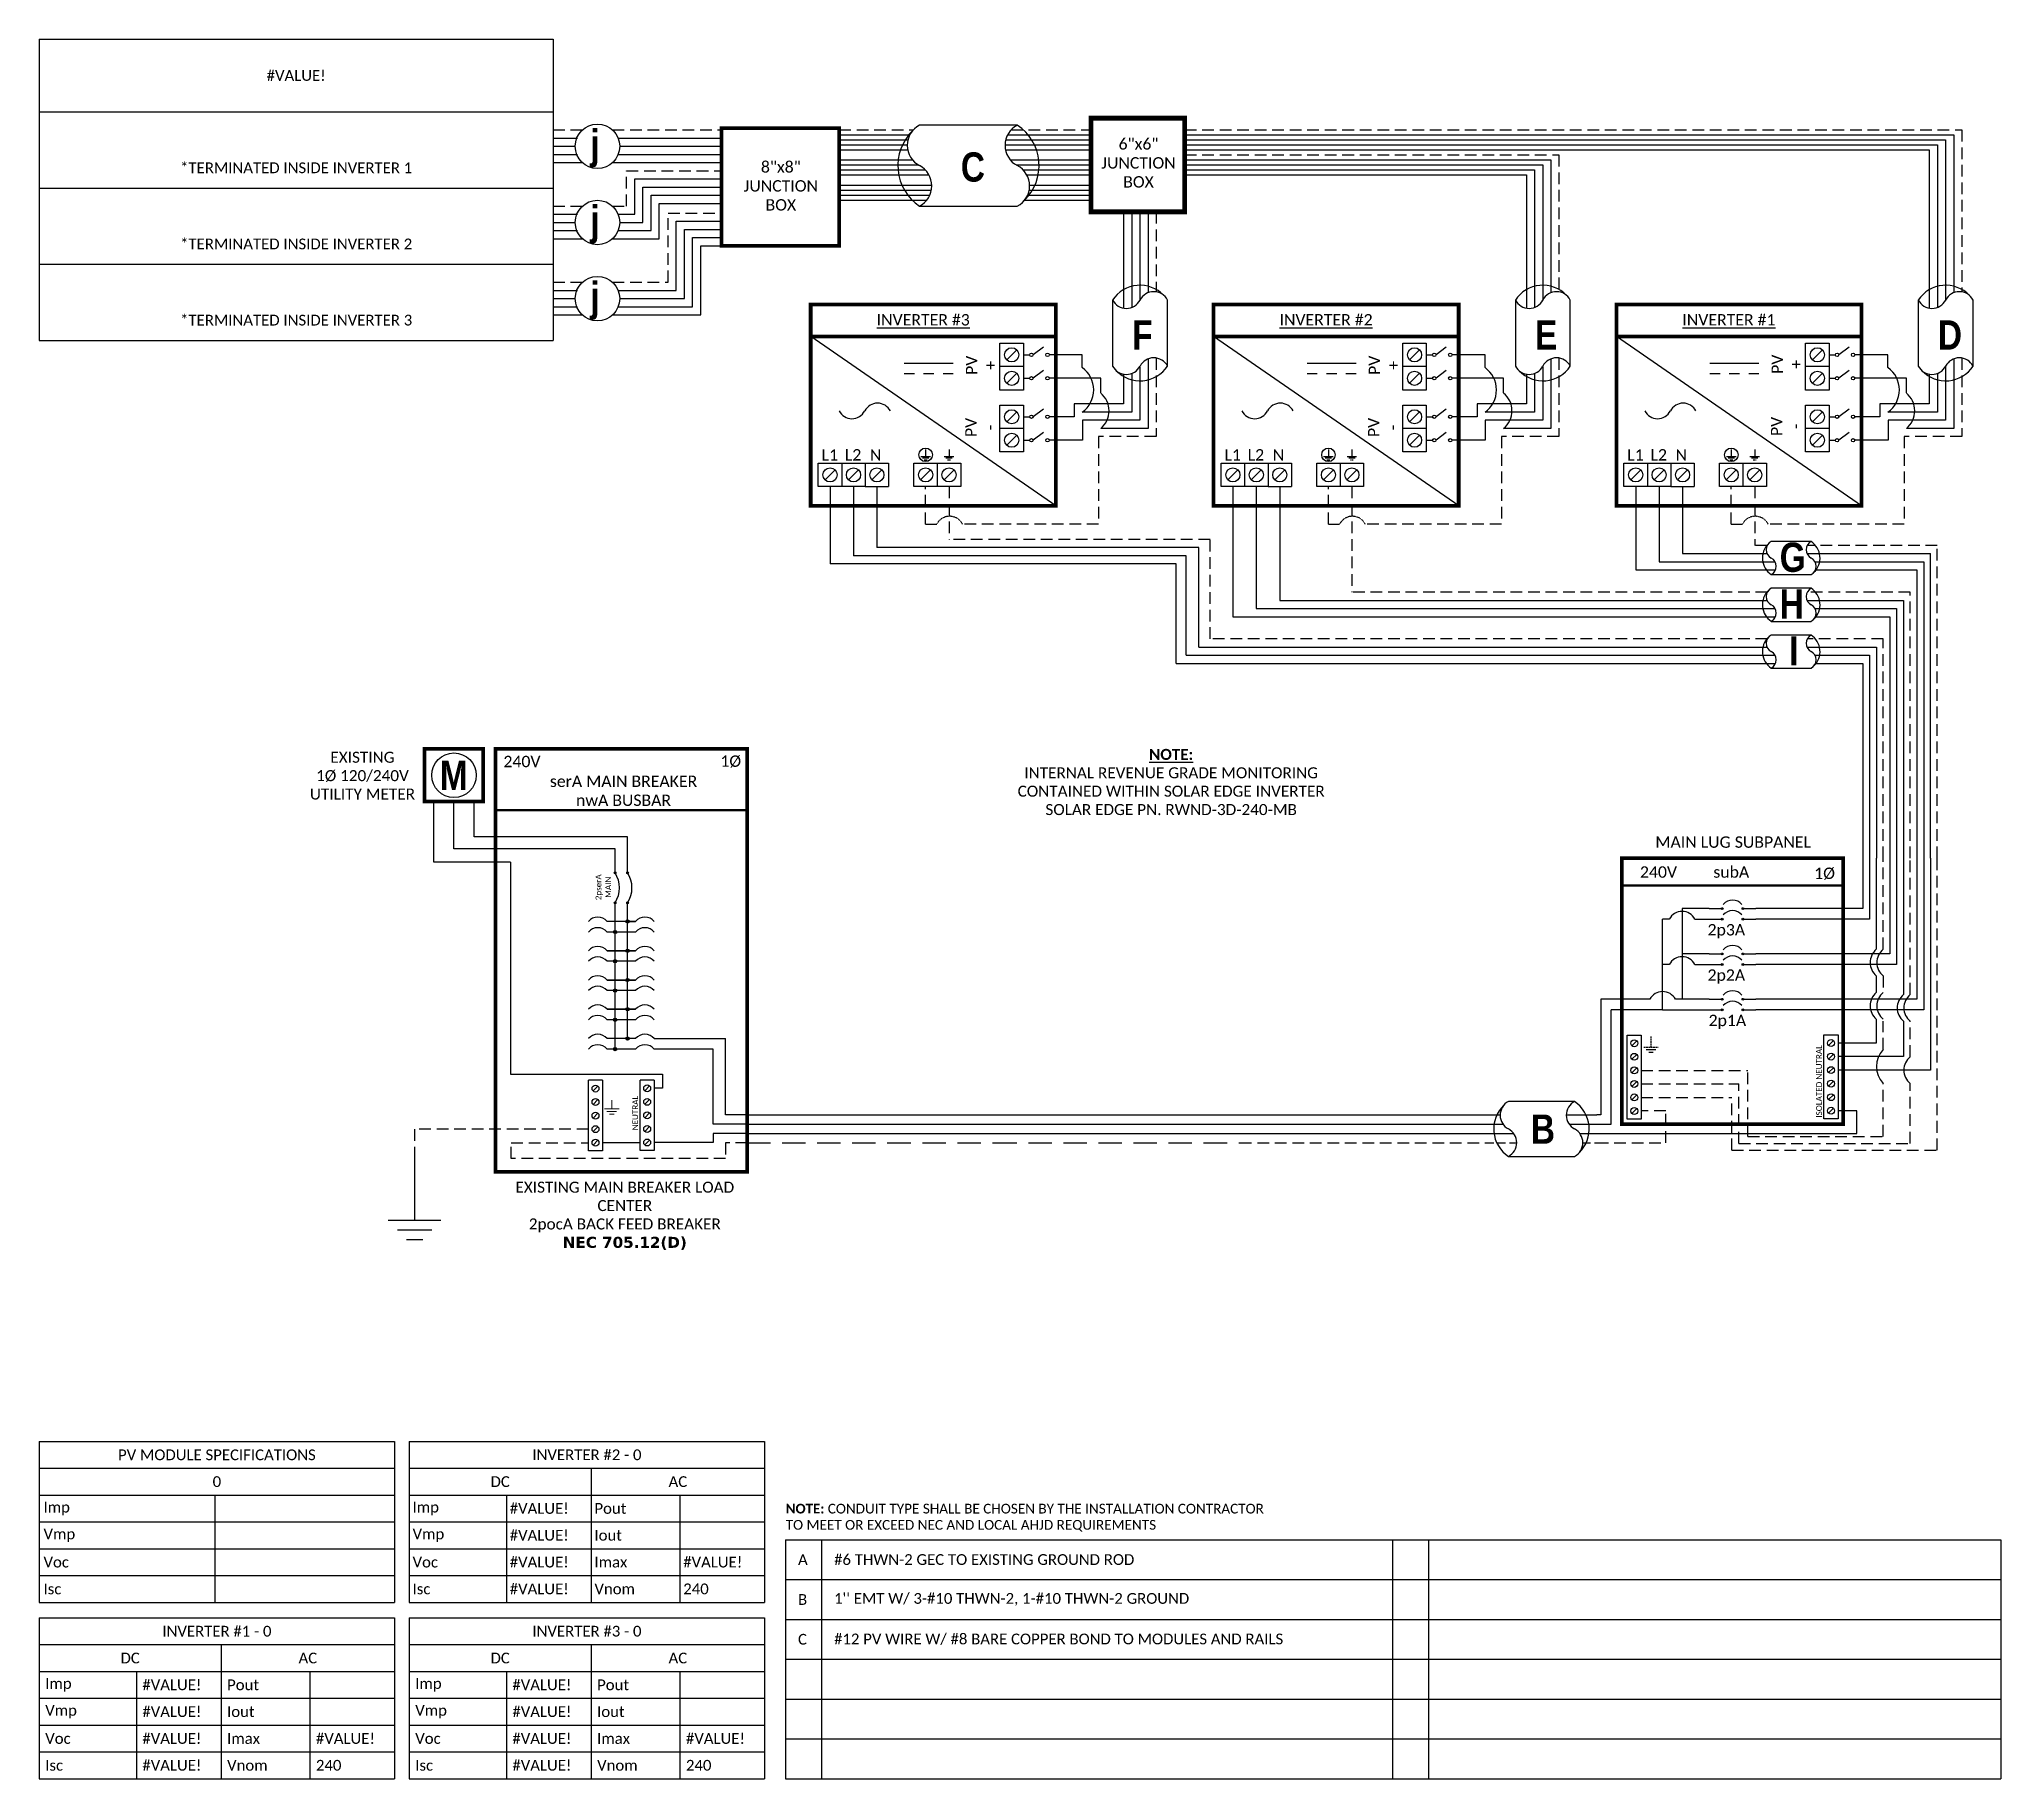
# Model space of a CAD drawing. Header units: feet. Extents: x 8170 to 8800, y 15288 to 15847.
import ezdxf

# ---------------------------------------------------------------- set-up
doc = ezdxf.new("R2010")
doc.units = ezdxf.units.FT
doc.header["$MEASUREMENT"] = 0
doc.linetypes.add('DASHED', pattern=[0.75, 0.5, -0.25])
doc.linetypes.add('HIDDEN', pattern=[0.375, 0.25, -0.125])
for name, color, linetype in [('ONE LINE BLOCKS', 7, 'Continuous'), ('TABLES', 7, 'Continuous'), ('TEXT', 7, 'Continuous'), ('Z - TITLEBLOCK TXT', 7, 'Continuous')]:
    doc.layers.add(name, color=color, linetype=linetype)
doc.styles.add('ONE LINE TXT', font='techb___.ttf')
doc.styles.get("Standard").update_dxf_attribs({"font": 'calibri.ttf'})

msp = doc.modelspace()

# ---------------------------------------------------------------- texts
at = {"color": 1, "linetype": 'Continuous'}
for s, p in [('%%UINVERTER #3', (8438.6, 15755.05)), ('%%UINVERTER #2', (8568.04, 15755.05)), ('%%UINVERTER #1', (8697.47, 15755.05))]:
    msp.add_text(s, height=3.6576, dxfattribs=at).set_placement(p)
at = {"color": 1, "linetype": 'Continuous', "char_height": 9.3833, "attachment_point": 1, "style": 'ONE LINE TXT'}
for s, insert in [('{\\W1;\\C256;j}', (8346.59, 15818.01)), ('{\\W1;\\C256;C}', (8465.63, 15810.66)), ('{\\W1;\\C256;j}', (8346.59, 15793.54)), ('{\\W1;\\C256;j}', (8346.59, 15769.07)), ('{\\W1;\\C256;F}', (8520.7, 15756.7)), ('{\\W1;\\C256;E}', (8650.13, 15756.7)), ('{\\W1;\\C256;D}', (8779.57, 15756.7)), ('{\\W1;\\C256;G}', (8728.74, 15685.28)), ('{\\W1;\\C256;H}', (8728.74, 15670.26)), ('{\\W1;\\C256;I}', (8731.77, 15655.23)), ('{\\W1;\\C256;B}', (8648.79, 15501.56))]:
    msp.add_mtext_dynamic_manual_height_columns(s, width=0.1385, gutter_width=2.13, heights=[0], dxfattribs=dict(at, insert=insert))
at = {"color": 1, "char_height": 3.658, "attachment_point": 5, "rotation": 90}
for s, width, insert in [('PV +', 2.8378, (8472.14, 15742.26)), ('PV +', 2.8378, (8601.57, 15742.26)), ('PV +', 2.8378, (8731, 15742.6)), ('PV -', 2.8013, (8471.91, 15722.29)), ('PV -', 2.8013, (8601.34, 15722.29)), ('PV -', 2.8013, (8730.78, 15722.62))]:
    msp.add_mtext_dynamic_manual_height_columns(s, width=width, gutter_width=0.75, heights=[0], dxfattribs=dict(at, insert=insert))
at = {"color": 1, "attachment_point": 5}
for s, insert, char_height in [('L1', (8423.55, 15713.47), 3.658), ('L2', (8431.02, 15713.5), 3.658), ('N', (8438.27, 15713.44), 3.66), ('L1', (8552.99, 15713.47), 3.658), ('L2', (8560.45, 15713.5), 3.658), ('N', (8567.7, 15713.44), 3.66), ('L1', (8682.42, 15713.47), 3.658), ('L2', (8689.88, 15713.5), 3.658), ('N', (8697.13, 15713.44), 3.66)]:
    msp.add_mtext_dynamic_manual_height_columns(s, width=0.1481, gutter_width=0.75, heights=[0], dxfattribs=dict(at, insert=insert, char_height=char_height))
at = {"color": 10, "insert": (8409.36, 15376.5), "char_height": 3.10896, "attachment_point": 1}
msp.add_mtext_dynamic_manual_height_columns('\\A1;{\\fCalibri|b1|i0|c0|p34;NOTE:} {\\A0;\\H1.0052x;CONDUIT TYPE SHALL BE CHOSEN BY THE INSTALLATION CONTRACTOR\\PTO MEET OR EXCEED NEC AND LOCAL AHJD REQUIREMENTS}', width=164.3528, gutter_width=0, heights=[9.89], dxfattribs=at)

# ---------------------------------------------------------------- blocks, each defined once
blk = doc.blocks.new('3inverterSub')
at = {"layer": 'ONE LINE BLOCKS', "linetype": 'Continuous'}
h = blk.add_hatch(color=1, dxfattribs=at)
h.dxf.hatch_style = 1
edge = h.paths.add_edge_path()
edge.add_arc((40.28, 75.29), 0.291, 0, 360)
h = blk.add_hatch(color=1, dxfattribs=at)
h.dxf.hatch_style = 1
edge = h.paths.add_edge_path()
edge.add_arc((40.28, 71.91), 0.291, 0, 360)
h = blk.add_hatch(color=1, dxfattribs=at)
h.dxf.hatch_style = 1
edge = h.paths.add_edge_path()
edge.add_arc((46.96, 75.29), 0.291, 0, 360)
h = blk.add_hatch(color=1, dxfattribs=at)
h.dxf.hatch_style = 1
edge = h.paths.add_edge_path()
edge.add_arc((46.96, 71.91), 0.291, 0, 360)
h = blk.add_hatch(color=1, dxfattribs=at)
h.dxf.hatch_style = 1
edge = h.paths.add_edge_path()
edge.add_arc((40.28, 60.73), 0.291, 0, 360)
h = blk.add_hatch(color=1, dxfattribs=at)
h.dxf.hatch_style = 1
edge = h.paths.add_edge_path()
edge.add_arc((40.28, 57.35), 0.291, 0, 360)
h = blk.add_hatch(color=1, dxfattribs=at)
h.dxf.hatch_style = 1
edge = h.paths.add_edge_path()
edge.add_arc((46.96, 60.73), 0.291, 0, 360)
h = blk.add_hatch(color=1, dxfattribs=at)
h.dxf.hatch_style = 1
edge = h.paths.add_edge_path()
edge.add_arc((46.96, 57.35), 0.291, 0, 360)
h = blk.add_hatch(color=1, dxfattribs=at)
h.dxf.hatch_style = 1
edge = h.paths.add_edge_path()
edge.add_arc((40.28, 46.17), 0.291, 0, 360)
h = blk.add_hatch(color=1, dxfattribs=at)
h.dxf.hatch_style = 1
edge = h.paths.add_edge_path()
edge.add_arc((46.96, 46.17), 0.291, 0, 360)
h = blk.add_hatch(color=1, dxfattribs=at)
h.dxf.hatch_style = 1
edge = h.paths.add_edge_path()
edge.add_arc((40.28, 42.79), 0.291, 0, 360)
h = blk.add_hatch(color=1, dxfattribs=at)
h.dxf.hatch_style = 1
edge = h.paths.add_edge_path()
edge.add_arc((46.96, 42.79), 0.291, 0, 360)
at = {"color": 7, "linetype": 'Continuous'}
for p, q in [((85.47, 91.47), (85.47, 75.29)), ((94.17, 91.47), (94.17, 60.73)), ((102.87, 91.47), (102.87, 46.17)), ((36.09, 75.29), (27.43, 75.29)), ((27.43, 75.29), (27.43, 60.73)), ((85.47, 75.29), (51.15, 75.29)), ((36.09, 60.73), (27.43, 60.73)), ((27.43, 60.73), (27.43, 46.17)), ((94.17, 60.73), (51.15, 60.73)), ((17.02, 46.17), (1.34, 46.17)), ((1.34, 46.17), (1.34, 9)), ((36.09, 46.17), (25.26, 46.17)), ((102.87, 46.17), (51.15, 46.17)), ((1.34, 9), (0, 9))]:
    blk.add_line(p, q, dxfattribs=at)
at = {"color": 10, "linetype": 'Continuous'}
for p, q in [((87.65, 91.47), (87.65, 71.91)), ((96.35, 91.47), (96.35, 57.35)), ((105.05, 91.47), (105.05, 42.79)), ((21.14, 57.35), (21.14, 71.91)), ((23.31, 71.91), (21.14, 71.91)), ((31.55, 71.91), (36.09, 71.91)), ((87.65, 71.91), (51.15, 71.91)), ((21.14, 42.79), (21.14, 57.35)), ((23.31, 57.35), (21.14, 57.35)), ((31.55, 57.35), (36.09, 57.35)), ((96.35, 57.35), (51.15, 57.35)), ((21.14, 42.79), (4.63, 42.79)), ((4.63, 6), (4.63, 42.79)), ((21.14, 42.79), (36.09, 42.79)), ((105.05, 42.79), (51.15, 42.79)), ((0, 6), (4.63, 6))]:
    blk.add_line(p, q, dxfattribs=at)
at = {"color": 253, "linetype": 'Continuous'}
for p, q in [((89.82, 91.47), (89.82, 62.22)), ((98.52, 91.47), (98.52, 47.66)), ((107.23, 91.47), (107.23, 23.41)), ((89.82, 53.66), (89.82, 48.33)), ((89.82, 39.78), (89.82, 32.11)), ((98.52, 39.1), (98.52, 27.76)), ((89.82, 32.11), (77.54, 32.11)), ((98.52, 27.76), (77.54, 27.76)), ((107.23, 23.41), (77.54, 23.41)), ((83.55, 10.36), (77.54, 10.36)), ((83.55, 3), (83.55, 10.36)), ((0, 3), (83.55, 3))]:
    blk.add_line(p, q, dxfattribs=at)
at = {"color": 10, "linetype": 'Continuous'}
for centre in [(27.43, 69.75), (27.43, 55.19)]:
    blk.add_arc(centre, 4.65, 27.66392, 152.33608, dxfattribs=at)
at = {"color": 253, "linetype": 'Continuous'}
for centre in [(93.4, 57.94), (93.4, 44.05), (102.1, 43.38)]:
    blk.add_arc(centre, 5.58, 129.92155, 230.07845, dxfattribs=at)
at = {"color": 7, "linetype": 'Continuous'}
blk.add_arc((21.14, 44.01), 4.65, 27.66392, 152.33608, dxfattribs=at)
at = {"layer": 'ONE LINE BLOCKS', "lineweight": 50}
blk.add_line((8.04, 82.77), (79.2, 82.77), dxfattribs=at)
at = {"layer": 'ONE LINE BLOCKS', "lineweight": 50, "const_width": 1.19}
blk.add_lwpolyline([(8.04, 6.01), (8.04, 91.47), (79.2, 91.47), (79.2, 6.01)], close=True, dxfattribs=at)
at = {"layer": 'TEXT', "color": 92, "linetype": 'HIDDEN', "ltscale": 15}
for p, q in [((92, 62.22), (92, 91.47)), ((100.7, 47.66), (100.7, 91.47)), ((109.4, -2.31), (109.4, 91.47)), ((92, 53.66), (92, 48.33)), ((92, 30.01), (92, 39.1)), ((100.7, 27.68), (100.7, 39.1)), ((14.31, 23.34), (48.52, 23.34)), ((14.31, 18.99), (45.6, 18.99)), ((45.6, -0.12), (45.6, 18.99)), ((48.52, 2.06), (48.52, 23.34)), ((92, 2.06), (92, 19.13)), ((100.7, -0.12), (100.7, 19.13)), ((14.31, 14.64), (43.39, 14.64)), ((43.39, -2.31), (43.39, 14.64)), ((22.14, 10.28), (14.31, 10.28)), ((22.14, 0), (22.14, 10.28)), ((0, 0), (22.14, 0)), ((48.52, 2.06), (92, 2.06)), ((43.39, -2.31), (109.4, -2.31)), ((45.6, -0.12), (100.7, -0.12))]:
    blk.add_line(p, q, dxfattribs=at)
at = {"layer": 'TEXT', "color": 92, "linetype": 'HIDDEN', "flags": 128}
for points in [[(17.42, 34.26), (17.42, 30.76)], [(15.08, 30.76), (19.76, 30.76)], [(18.95, 29.89), (15.89, 29.89)], [(18.13, 29.02), (16.7, 29.02)]]:
    blk.add_lwpolyline(points, dxfattribs=at)
at = {"layer": 'TEXT', "color": 92, "linetype": 'Continuous', "ltscale": 4}
for centre, radius, start, end in [((95.47, 57.94), 5.51, 129.05896, 230.94104), ((95.47, 44.05), 5.51, 129.05896, 230.94104), ((104.17, 43.38), 5.51, 129.05896, 230.94104), ((97.91, 24.57), 8.03, 137.37784, 222.62216), ((104.17, 23.41), 5.51, 129.05896, 230.94104)]:
    blk.add_arc(centre, radius, start, end, dxfattribs=at)
at = {"layer": 'Z - TITLEBLOCK TXT', "color": 1, "linetype": 'Continuous'}
for p, q in [((9.77, 7.69), (9.77, 34.63)), ((9.77, 34.63), (14.31, 34.63)), ((14.31, 34.63), (14.31, 7.69)), ((73, 7.76), (73, 34.71)), ((73, 34.71), (77.54, 34.71)), ((77.54, 34.71), (77.54, 7.76)), ((14.31, 7.69), (9.77, 7.69)), ((77.54, 7.76), (73, 7.76))]:
    blk.add_line(p, q, dxfattribs=at)
at = {"layer": 'Z - TITLEBLOCK TXT', "color": 4, "linetype": 'Continuous'}
for p, q in [((12.83, 32.82), (11.25, 31.25)), ((76.06, 32.9), (74.49, 31.32)), ((12.83, 28.47), (11.25, 26.9)), ((76.06, 28.54), (74.49, 26.97)), ((12.83, 24.12), (11.25, 22.55)), ((12.83, 19.77), (11.25, 18.2)), ((76.06, 24.19), (74.49, 22.62)), ((76.06, 19.84), (74.49, 18.27)), ((12.83, 15.42), (11.25, 13.85)), ((76.06, 15.49), (74.49, 13.92)), ((12.83, 11.07), (11.25, 9.5)), ((76.06, 11.14), (74.49, 9.57))]:
    blk.add_line(p, q, dxfattribs=at)
at = {"layer": 'Z - TITLEBLOCK TXT', "color": 1, "linetype": 'Continuous', "flags": 128}
for points in [[(36.09, 75.29), (40.28, 75.29)], [(36.09, 75.29), (40.28, 75.29)], [(36.09, 71.91), (40.28, 71.91)], [(36.09, 71.91), (40.28, 71.91)], [(46.96, 75.29), (51.15, 75.29)], [(46.96, 71.91), (51.15, 71.91)], [(36.09, 60.73), (40.28, 60.73)], [(36.09, 60.73), (40.28, 60.73)], [(36.09, 57.35), (40.28, 57.35)], [(36.09, 57.35), (40.28, 57.35)], [(46.96, 60.73), (51.15, 60.73)], [(46.96, 57.35), (51.15, 57.35)], [(36.09, 46.17), (40.28, 46.17)], [(36.09, 46.17), (40.28, 46.17)], [(46.96, 46.17), (51.15, 46.17)], [(36.09, 42.79), (40.28, 42.79)], [(36.09, 42.79), (40.28, 42.79)], [(46.96, 42.79), (51.15, 42.79)]]:
    blk.add_lwpolyline(points, dxfattribs=at)
at = {"layer": 'Z - TITLEBLOCK TXT', "color": 1, "linetype": 'Continuous'}
for centre in [(40.28, 75.29), (40.28, 71.91), (46.96, 75.29), (46.96, 71.91), (40.28, 60.73), (40.28, 57.35), (46.96, 60.73), (46.96, 57.35), (40.28, 46.17), (46.96, 46.17), (40.28, 42.79), (46.96, 42.79)]:
    blk.add_circle(centre, 0.291, dxfattribs=at)
at = {"layer": 'Z - TITLEBLOCK TXT', "color": 4, "linetype": 'Continuous'}
for centre in [(12.04, 32.04), (75.27, 32.11), (12.04, 27.69), (75.27, 27.76), (12.04, 23.34), (12.04, 18.99), (75.27, 23.41), (75.27, 19.06), (12.04, 14.64), (75.27, 14.71), (12.04, 10.28), (75.27, 10.36)]:
    blk.add_circle(centre, 1.11, dxfattribs=at)
at = {"layer": 'Z - TITLEBLOCK TXT', "color": 1, "linetype": 'Continuous'}
for centre in [(43.62, 74.09), (43.62, 70.71), (43.62, 59.53), (43.62, 56.15), (43.62, 44.97), (43.62, 41.59)]:
    blk.add_arc(centre, 3.93, 40.3392, 139.6608, dxfattribs=at)
at = {"layer": 'TABLES', "color": 1, "linetype": 'Continuous'}
for s, p in [('2p3A', (35.59, 66.67)), ('2p2A', (35.59, 52.11)), ('2p1A', (35.93, 37.55))]:
    blk.add_text(s, height=3.658, dxfattribs=at).set_placement(p)
at = {"layer": 'TABLES', "color": 4, "linetype": 'Continuous'}
blk.add_text('ISOLATED NEUTRAL', height=1.8743, rotation=90, dxfattribs=at).set_placement((72.35, 8.12))
at = {"layer": 'TEXT', "color": 1, "attachment_point": 5}
for s, width, gutter_width, insert, char_height in [('MAIN LUG SUBPANEL ', 62.3984, 7.17, (43.82, 96.65), 3.6576), ('240V', 0.1481, 0.75, (19.83, 87.03), 3.658), ('subA', 0.1481, 0.75, (43.21, 87.03), 3.658), ('1Ø', 0.1481, 0.75, (73.19, 86.51), 3.658)]:
    blk.add_mtext_dynamic_manual_height_columns(s, width=width, gutter_width=gutter_width, heights=[0], dxfattribs=dict(at, insert=insert, char_height=char_height))
blk = doc.blocks.new('*U17')
at = {"color": 7, "linetype": 'Continuous'}
for p, q in [((-7.14, 13.31), (-28.39, 13.31)), ((-28.39, -4.31), (-7.14, -4.31))]:
    blk.add_line(p, q, dxfattribs=at)
at = {"color": 7}
for p, q in [((-35.53, 9), (-31.05, 9)), ((-9.81, 9), (0, 9))]:
    blk.add_line(p, q, dxfattribs=at)
at = {"color": 10}
for p, q in [((-35.53, 6), (-30.11, 6)), ((-8.87, 6), (0, 6))]:
    blk.add_line(p, q, dxfattribs=at)
at = {"color": 253}
for p, q in [((-35.53, 3), (-26.66, 3)), ((-5.41, 3), (0, 3))]:
    blk.add_line(p, q, dxfattribs=at)
at = {"color": 92, "linetype": 'HIDDEN', "ltscale": 10}
for p, q in [((-4.48, 0), (0, 0)), ((-35.53, 0), (-25.72, 0))]:
    blk.add_line(p, q, dxfattribs=at)
at = {"linetype": 'Continuous'}
for centre, start, end in [((-26.08, 8.91), 117.66392, 242.33608), ((-4.83, 8.91), 117.66392, 242.33608), ((-30.7, 0.09), 297.66392, 62.33608), ((-9.45, 0.09), 297.66392, 62.33608)]:
    blk.add_arc(centre, 4.98, start, end, dxfattribs=at)
at = {"color": 7, "linetype": 'Continuous'}
for centre, start, end in [((-12.99, 4.5), 313.97324, 56.42648), ((-22.54, 4.5), 133.97324, 236.42648)]:
    blk.add_arc(centre, 10.58, start, end, dxfattribs=at)
blk = doc.blocks.new('*U24')
at = {"color": 7}
blk.add_line((-79.14, 9), (0, 9), dxfattribs=at)
at = {"color": 10}
blk.add_line((-79.14, 6), (0, 6), dxfattribs=at)
at = {"color": 253}
blk.add_line((-79.14, 3), (0, 3), dxfattribs=at)
at = {"color": 92, "linetype": 'HIDDEN', "ltscale": 15}
blk.add_line((-79.14, 0), (0, 0), dxfattribs=at)
blk = doc.blocks.new('*U26')
at = {"color": 7}
blk.add_line((-79.14, 9), (0, 9), dxfattribs=at)
at = {"color": 10}
blk.add_line((-79.14, 6), (0, 6), dxfattribs=at)
at = {"color": 253}
blk.add_line((-79.14, 3), (0, 3), dxfattribs=at)
at = {"color": 92, "linetype": 'DASHED', "ltscale": 15}
blk.add_line((-79.14, 0), (0, 0), dxfattribs=at)
blk = doc.blocks.new('*U30')
at = {"color": 7}
blk.add_line((-79.14, 9), (0, 9), dxfattribs=at)
at = {"color": 10}
blk.add_line((-79.14, 6), (0, 6), dxfattribs=at)
at = {"color": 253}
blk.add_line((-79.14, 3), (0, 3), dxfattribs=at)
at = {"color": 92, "linetype": 'DASHED', "ltscale": 15}
blk.add_line((-79.14, 0), (0, 0), dxfattribs=at)
at = {"color": 1, "insert": (-22.08, 115.96), "char_height": 3.5433, "attachment_point": 5}
blk.add_mtext_dynamic_manual_height_columns('{\\fCalibri|b1|i0|c0|p34;\\LNOTE:\\P}INTERNAL REVENUE GRADE MONITORING\\PCONTAINED WITHIN SOLAR EDGE INVERTER\\PSOLAR EDGE PN. RWND-3D-240-MB', width=99.534, gutter_width=7.17, heights=[0], dxfattribs=at)
blk = doc.blocks.new('breakerPanel')
at = {"linetype": 'Continuous'}
h = blk.add_hatch(color=1, dxfattribs=at)
h.dxf.hatch_style = 1
edge = h.paths.add_edge_path()
edge.add_arc((-42.47, 86.8), 0.291, 0, 360)
h = blk.add_hatch(color=1, dxfattribs=at)
h.dxf.hatch_style = 1
edge = h.paths.add_edge_path()
edge.add_arc((-38.44, 86.8), 0.291, 0, 360)
h = blk.add_hatch(color=1, dxfattribs=at)
h.dxf.hatch_style = 1
edge = h.paths.add_edge_path()
edge.add_arc((-42.47, 77.16), 0.291, 0, 360)
h = blk.add_hatch(color=1, dxfattribs=at)
h.dxf.hatch_style = 1
edge = h.paths.add_edge_path()
edge.add_arc((-38.44, 77.16), 0.291, 0, 360)
h = blk.add_hatch(color=1, dxfattribs=at)
h.dxf.hatch_style = 1
edge = h.paths.add_edge_path()
edge.add_arc((-38.44, 71.16), 0.528, 0, 360)
h = blk.add_hatch(color=1, dxfattribs=at)
h.dxf.hatch_style = 1
edge = h.paths.add_edge_path()
edge.add_arc((-42.47, 67.78), 0.528, 0, 360)
h = blk.add_hatch(color=1, dxfattribs=at)
h.dxf.hatch_style = 1
edge = h.paths.add_edge_path()
edge.add_arc((-42.47, 58.38), 0.528, 0, 360)
h = blk.add_hatch(color=1, dxfattribs=at)
h.dxf.hatch_style = 1
edge = h.paths.add_edge_path()
edge.add_arc((-38.44, 61.76), 0.528, 0, 360)
h = blk.add_hatch(color=1, dxfattribs=at)
h.dxf.hatch_style = 1
edge = h.paths.add_edge_path()
edge.add_arc((-38.44, 52.36), 0.528, 0, 360)
h = blk.add_hatch(color=1, dxfattribs=at)
h.dxf.hatch_style = 1
edge = h.paths.add_edge_path()
edge.add_arc((-42.47, 48.98), 0.528, 0, 360)
h = blk.add_hatch(color=1, dxfattribs=at)
h.dxf.hatch_style = 1
edge = h.paths.add_edge_path()
edge.add_arc((-42.47, 39.58), 0.528, 0, 360)
h = blk.add_hatch(color=1, dxfattribs=at)
h.dxf.hatch_style = 1
edge = h.paths.add_edge_path()
edge.add_arc((-38.44, 42.95), 0.528, 0, 360)
h = blk.add_hatch(color=1, dxfattribs=at)
h.dxf.hatch_style = 1
edge = h.paths.add_edge_path()
edge.add_arc((-38.44, 33.55), 0.528, 0, 360)
h = blk.add_hatch(color=1, dxfattribs=at)
h.dxf.hatch_style = 1
edge = h.paths.add_edge_path()
edge.add_arc((-42.47, 30.17), 0.528, 0, 360)
at = {"color": 155, "true_color": 0x647190}
blk.add_line((-80.92, 126.59), (0, 126.59), dxfattribs=at)
at = {"color": 253, "linetype": 'Continuous'}
for p, q in [((-100.73, 90.2), (-100.73, 109.7)), ((-76.04, 90.2), (-100.73, 90.2)), ((-76.04, 90.2), (-76.04, 22.16)), ((-76.04, 22.16), (-27.25, 22.16)), ((-27.25, 22.16), (-27.25, 17.57)), ((-27.25, 17.57), (-29.89, 17.57)), ((-11.01, 0.16), (-29.89, 0.16)), ((0, 3), (-11.01, 3)), ((-11.01, 3), (-11.01, 0.16))]:
    blk.add_line(p, q, dxfattribs=at)
at = {"color": 10, "linetype": 'Continuous'}
for p, q in [((-94.24, 94.51), (-94.24, 109.7)), ((-42.47, 94.51), (-94.24, 94.51)), ((-42.47, 87.09), (-42.47, 94.51)), ((-42.47, 30.17), (-42.47, 76.87)), ((-35.88, 67.78), (-45.04, 67.78)), ((-35.88, 58.38), (-45.04, 58.38)), ((-35.88, 48.98), (-45.04, 48.98)), ((-35.88, 39.58), (-45.04, 39.58)), ((-35.88, 30.17), (-45.04, 30.17)), ((-10.98, 30.17), (-29.89, 30.17)), ((-10.98, 6), (-10.98, 30.17)), ((0, 6), (-10.98, 6))]:
    blk.add_line(p, q, dxfattribs=at)
at = {"color": 7, "linetype": 'Continuous'}
for p, q in [((-87.75, 98.34), (-87.75, 109.7)), ((-38.44, 98.34), (-87.75, 98.34)), ((-38.44, 87.09), (-38.44, 98.34)), ((-38.44, 61.76), (-38.44, 76.87)), ((-35.88, 71.16), (-45.04, 71.16)), ((-38.44, 71.16), (-35.88, 71.16)), ((-45.04, 61.76), (-35.88, 61.76)), ((-35.88, 61.76), (-45.04, 61.76)), ((-38.44, 52.36), (-38.44, 61.76)), ((-45.04, 52.36), (-35.88, 52.36)), ((-35.88, 52.36), (-45.04, 52.36)), ((-38.44, 42.95), (-38.44, 52.36)), ((-45.04, 42.95), (-35.88, 42.95)), ((-35.88, 42.95), (-45.04, 42.95)), ((-38.44, 33.55), (-38.44, 42.95)), ((-35.88, 33.55), (-45.04, 33.55)), ((-6.96, 9), (-6.96, 33.55))]:
    blk.add_line(p, q, dxfattribs=at)
at = {"lineweight": 50}
blk.add_line((-80.92, 106.95), (0, 106.95), dxfattribs=at)
at = {"color": 7}
for p, q in [((-29.89, 33.55), (-6.96, 33.55)), ((0, 9), (-6.96, 9))]:
    blk.add_line(p, q, dxfattribs=at)
at = {"color": 1, "linetype": 'Continuous'}
for p, q in [((-51.03, -2.51), (-51.03, 20.23)), ((-46.49, 20.23), (-51.03, 20.23)), ((-46.49, 20.23), (-46.49, -2.51)), ((-34.43, -2.43), (-34.43, 20.16)), ((-29.89, 20.16), (-34.43, 20.16)), ((-29.89, 20.16), (-29.89, -2.43)), ((-46.49, -2.51), (-51.03, -2.51)), ((-29.89, -2.43), (-34.43, -2.43))]:
    blk.add_line(p, q, dxfattribs=at)
at = {"color": 4, "linetype": 'Continuous'}
for p, q in [((-47.97, 18.28), (-49.55, 16.71)), ((-47.97, 13.93), (-49.55, 12.36)), ((-31.37, 18.35), (-32.94, 16.78)), ((-31.37, 14), (-32.94, 12.43)), ((-47.97, 9.58), (-49.55, 8.01)), ((-31.37, 9.65), (-32.94, 8.08)), ((-47.97, 5.23), (-49.55, 3.66)), ((-47.97, 0.88), (-49.55, -0.69)), ((-31.37, 5.3), (-32.94, 3.73)), ((-31.37, 0.95), (-32.94, -0.62))]:
    blk.add_line(p, q, dxfattribs=at)
at = {"color": 92, "linetype": 'HIDDEN', "ltscale": 15}
for p, q in [((-51.03, 4.44), (-106.89, 4.44)), ((-106.89, 4.44), (-106.89, -4.87)), ((-75.84, -4.96), (-75.84, 0.09)), ((-75.84, 0.09), (-51.03, 0.09)), ((0, 0), (-6.96, 0)), ((-6.96, -4.96), (-75.84, -4.96)), ((-6.96, 0), (-6.96, -4.96))]:
    blk.add_line(p, q, dxfattribs=at)
at = {"color": 92, "linetype": 'Continuous', "ltscale": 15}
blk.add_line((-34.43, 0.09), (-46.49, 0.09), dxfattribs=at)
at = {"color": 92, "ltscale": 15}
blk.add_line((-106.89, -4.87), (-106.89, -24.84), dxfattribs=at)
at = {"lineweight": 50, "const_width": 1.19}
for points in [[(-103.67, 109.7), (-103.67, 126.59), (-84.82, 126.59), (-84.82, 109.7)], [(-80.92, -9.3), (-80.92, 126.59), (0, 126.59), (0, -9.3)]]:
    blk.add_lwpolyline(points, close=True, dxfattribs=at)
at = {"color": 92, "linetype": 'Continuous', "lineweight": 5, "ltscale": 0.05, "flags": 128}
for points in [[(-43.54, 13.81), (-43.54, 10.97)], [(-45.88, 10.97), (-41.2, 10.97)], [(-42.01, 10.1), (-45.07, 10.1)], [(-42.82, 9.23), (-44.25, 9.23)]]:
    blk.add_lwpolyline(points, dxfattribs=at)
at = {"color": 92, "linetype": 'Continuous', "ltscale": 4, "flags": 128}
for points in [[(-115.37, -24.84), (-98.41, -24.84)], [(-101.35, -27.98), (-112.43, -27.98)], [(-104.29, -31.12), (-109.49, -31.12)]]:
    blk.add_lwpolyline(points, dxfattribs=at)
at = {"linetype": 'Continuous'}
blk.add_circle((-94.24, 118.15), 7.15, dxfattribs=at)
at = {"color": 1, "linetype": 'Continuous'}
for centre, radius in [((-42.47, 86.8), 0.291), ((-38.44, 86.8), 0.291), ((-42.47, 77.16), 0.291), ((-38.44, 77.16), 0.291), ((-38.44, 71.16), 0.528), ((-42.47, 67.78), 0.528), ((-42.47, 58.38), 0.528), ((-38.44, 61.76), 0.528), ((-38.44, 52.36), 0.528), ((-42.47, 48.98), 0.528), ((-42.47, 39.58), 0.528), ((-38.44, 42.95), 0.528), ((-38.44, 33.55), 0.528), ((-42.47, 30.17), 0.528)]:
    blk.add_circle(centre, radius, dxfattribs=at)
at = {"color": 4, "linetype": 'Continuous'}
for centre in [(-48.76, 17.49), (-48.76, 13.14), (-32.16, 17.57), (-32.16, 13.21), (-48.76, 8.79), (-32.16, 8.86), (-48.76, 4.44), (-48.76, 0.09), (-32.16, 4.51), (-32.16, 0.16)]:
    blk.add_circle(centre, 1.11, dxfattribs=at)
at = {"color": 1, "linetype": 'Continuous'}
for centre, radius, start, end in [((-50.14, 81.98), 9.06, 327.87082, 32.12918), ((-46.11, 81.98), 9.06, 327.87082, 32.12918), ((-48.03, 68.62), 3.93, 40.3392, 139.6608), ((-32.88, 68.62), 3.93, 40.3392, 139.6608), ((-48.03, 65.24), 3.93, 40.3392, 139.6608), ((-48.03, 59.21), 3.93, 40.3392, 139.6608), ((-32.88, 65.24), 3.93, 40.3392, 139.6608), ((-32.88, 59.21), 3.93, 40.3392, 139.6608), ((-48.03, 55.84), 3.93, 40.3392, 139.6608), ((-32.88, 55.84), 3.93, 40.3392, 139.6608), ((-48.03, 49.81), 3.93, 40.3392, 139.6608), ((-32.88, 49.81), 3.93, 40.3392, 139.6608), ((-48.03, 46.43), 3.93, 40.3392, 139.6608), ((-48.03, 40.41), 3.93, 40.3392, 139.6608), ((-32.88, 46.43), 3.93, 40.3392, 139.6608), ((-32.88, 40.41), 3.93, 40.3392, 139.6608), ((-48.03, 37.03), 3.93, 40.3392, 139.6608), ((-32.88, 37.03), 3.93, 40.3392, 139.6608), ((-48.03, 31.01), 3.93, 40.3392, 139.6608), ((-48.03, 27.63), 3.93, 40.3392, 139.6608), ((-32.88, 31.01), 3.93, 40.3392, 139.6608), ((-32.88, 27.63), 3.93, 40.3392, 139.6608)]:
    blk.add_arc(centre, radius, start, end, dxfattribs=at)
at = {"color": 253, "linetype": 'Continuous', "style": 'ONE LINE TXT'}
blk.add_text('M', height=9.38, dxfattribs=at).set_placement((-98.8, 113.43))
at = {"color": 4, "linetype": 'Continuous'}
blk.add_text('NEUTRAL', height=1.874, rotation=90, dxfattribs=at).set_placement((-35.08, 4.08))
at = {"color": 1, "attachment_point": 5}
for s, width, gutter_width, heights, insert, char_height in [('EXISTING\\P1Ø 120/240V UTILITY METER', 37.8067, 7.17, [0], (-123.64, 118), 3.5433), ('240V', 0.1481, 0.75, [0], (-72.39, 122.54), 3.658), ('1Ø', 0.1481, 0.75, [0], (-5.31, 122.54), 3.658), ('serA MAIN BREAKER\\PnwA BUSBAR', 72.4998, 0.75, [0], (-39.75, 113.14), 3.6576), ('EXISTING MAIN BREAKER LOAD CENTER\\P2pocA BACK FEED BREAKER \\P{\\fVerdana|b1|i0|c0|p34;NEC 705.12(D)}', 79.2627, 97.94, [154.49], (-39.35, -23.38), 3.5433)]:
    blk.add_mtext_dynamic_manual_height_columns(s, width=width, gutter_width=gutter_width, heights=heights, dxfattribs=dict(at, insert=insert, char_height=char_height))
at = {"color": 4, "linetype": 'Continuous', "insert": (-46.25, 82.15), "char_height": 1.874, "attachment_point": 5, "rotation": 90}
blk.add_mtext_dynamic_manual_height_columns('2pserA\\PMAIN', width=0.1481, gutter_width=0.75, heights=[0], dxfattribs=at)
blk = doc.blocks.new('*U28')
at = {"color": 7}
blk.add_blockref('breakerPanel', (0, 0), dxfattribs=at)
blk = doc.blocks.new('*T19')
at = {"color": 0, "lineweight": -2, "transparency": 16777216}
for p, q in [((0, 0), (114.19, 0)), ((0, 0), (0, -51.7)), ((114.19, 0), (114.19, -51.7)), ((0, -8.62), (114.19, -8.62)), ((58.43, -8.62), (58.43, -51.7)), ((0, -17.23), (114.19, -17.23)), ((31.22, -17.23), (31.22, -51.7)), ((86.98, -17.23), (86.98, -51.7)), ((0, -25.85), (114.19, -25.85)), ((0, -34.47), (114.19, -34.47)), ((0, -43.08), (114.19, -43.08)), ((0, -51.7), (114.19, -51.7))]:
    blk.add_line(p, q, dxfattribs=at)
at = {"color": 0, "linetype": 'Continuous', "transparency": 16777216, "char_height": 3.4544}
for s, insert, width, attachment_point in [('{\\fCalibri|b0|i0|c0;INVERTER #1 - 0', (57.09, -4.31), 110.3293, 5), ('{\\fCalibri|b0|i0|c0;DC', (29.22, -12.93), 54.5755, 5), ('{\\fCalibri|b0|i0|c0;AC', (86.31, -12.93), 51.8976, 5), ('{\\fCalibri|b0|i0|c0;Imp', (1.93, -21.54), 27.3681, 4), ('{\\fCalibri|b0|i0|c0;#VALUE!', (33.15, -21.54), 23.3513, 4), ('{\\fCalibri|b0|i0|c0;Pout', (60.36, -21.54), 24.6902, 4), ('{\\fCalibri|b0|i0|c0;', (88.91, -21.54), 23.3513, 4), ('{\\fCalibri|b0|i0|c0;Vmp', (1.93, -30.16), 27.3681, 4), ('{\\fCalibri|b0|i0|c0;#VALUE!', (33.15, -30.16), 23.3513, 4), ('{\\fCalibri|b0|i0|c0;Iout', (60.36, -30.16), 24.6902, 4), ('{\\fCalibri|b0|i0|c0;', (88.91, -30.16), 23.3513, 4), ('{\\fCalibri|b0|i0|c0;Voc', (1.93, -38.78), 27.3681, 4), ('{\\fCalibri|b0|i0|c0;#VALUE!', (33.15, -38.78), 23.3513, 4), ('{\\fCalibri|b0|i0|c0;Imax', (60.36, -38.78), 24.6902, 4), ('{\\fCalibri|b0|i0|c0;#VALUE!', (88.91, -38.78), 23.3513, 4), ('{\\fCalibri|b0|i0|c0;Isc', (1.93, -47.39), 27.3681, 4), ('{\\fCalibri|b0|i0|c0;#VALUE!', (33.15, -47.39), 23.3513, 4), ('{\\fCalibri|b0|i0|c0;Vnom', (60.36, -47.39), 24.6902, 4), ('{\\fCalibri|b0|i0|c0;240', (88.91, -47.39), 23.3513, 4)]:
    blk.add_mtext(s, dxfattribs=dict(at, insert=insert, width=width, attachment_point=attachment_point))
blk = doc.blocks.new('*T20')
at = {"color": 0, "lineweight": -2, "transparency": 16777216}
for p, q in [((0, 0), (114.19, 0)), ((0, 0), (0, -51.7)), ((114.19, 0), (114.19, -51.7)), ((0, -8.62), (114.19, -8.62)), ((58.43, -8.62), (58.43, -51.7)), ((0, -17.23), (114.19, -17.23)), ((31.22, -17.23), (31.22, -51.7)), ((86.98, -17.23), (86.98, -51.7)), ((0, -25.85), (114.19, -25.85)), ((0, -34.47), (114.19, -34.47)), ((0, -43.08), (114.19, -43.08)), ((0, -51.7), (114.19, -51.7))]:
    blk.add_line(p, q, dxfattribs=at)
at = {"color": 0, "linetype": 'Continuous', "transparency": 16777216, "char_height": 3.4544}
for s, insert, width, attachment_point in [('{\\fCalibri|b0|i0|c0;INVERTER #2 - 0', (57.09, -4.31), 112.0547, 5), ('{\\fCalibri|b0|i0|c0;DC', (29.22, -12.93), 56.3009, 5), ('{\\fCalibri|b0|i0|c0;AC', (86.31, -12.93), 53.623, 5), ('{\\fCalibri|b0|i0|c0;Imp', (1.07, -21.54), 29.0935, 4), ('{\\fCalibri|b0|i0|c0;#VALUE!', (32.29, -21.54), 25.0767, 4), ('{\\fCalibri|b0|i0|c0;Pout', (59.5, -21.54), 26.4156, 4), ('{\\fCalibri|b0|i0|c0;', (88.04, -21.54), 25.0767, 4), ('{\\fCalibri|b0|i0|c0;Vmp', (1.07, -30.16), 29.0935, 4), ('{\\fCalibri|b0|i0|c0;#VALUE!', (32.29, -30.16), 25.0767, 4), ('{\\fCalibri|b0|i0|c0;Iout', (59.5, -30.16), 26.4156, 4), ('{\\fCalibri|b0|i0|c0;', (88.04, -30.16), 25.0767, 4), ('{\\fCalibri|b0|i0|c0;Voc', (1.07, -38.78), 29.0935, 4), ('{\\fCalibri|b0|i0|c0;#VALUE!', (32.29, -38.78), 25.0767, 4), ('{\\fCalibri|b0|i0|c0;Imax', (59.5, -38.78), 26.4156, 4), ('{\\fCalibri|b0|i0|c0;#VALUE!', (88.04, -38.78), 25.0767, 4), ('{\\fCalibri|b0|i0|c0;Isc', (1.07, -47.39), 29.0935, 4), ('{\\fCalibri|b0|i0|c0;#VALUE!', (32.29, -47.39), 25.0767, 4), ('{\\fCalibri|b0|i0|c0;Vnom', (59.5, -47.39), 26.4156, 4), ('{\\fCalibri|b0|i0|c0;240', (88.04, -47.39), 25.0767, 4)]:
    blk.add_mtext(s, dxfattribs=dict(at, insert=insert, width=width, attachment_point=attachment_point))
blk = doc.blocks.new('*T21')
at = {"color": 0, "lineweight": -2, "transparency": 16777216}
for p, q in [((0, 0), (114.19, 0)), ((0, 0), (0, -51.7)), ((114.19, 0), (114.19, -51.7)), ((0, -8.62), (114.19, -8.62)), ((58.43, -8.62), (58.43, -51.7)), ((0, -17.23), (114.19, -17.23)), ((31.22, -17.23), (31.22, -51.7)), ((86.98, -17.23), (86.98, -51.7)), ((0, -25.85), (114.19, -25.85)), ((0, -34.47), (114.19, -34.47)), ((0, -43.08), (114.19, -43.08)), ((0, -51.7), (114.19, -51.7))]:
    blk.add_line(p, q, dxfattribs=at)
at = {"color": 0, "linetype": 'Continuous', "transparency": 16777216, "char_height": 3.4544}
for s, insert, width, attachment_point in [('{\\fCalibri|b0|i0|c0;INVERTER #3 - 0', (57.09, -4.31), 110.3293, 5), ('{\\fCalibri|b0|i0|c0;DC', (29.22, -12.93), 54.5755, 5), ('{\\fCalibri|b0|i0|c0;AC', (86.31, -12.93), 51.8976, 5), ('{\\fCalibri|b0|i0|c0;Imp', (1.93, -21.54), 27.3681, 4), ('{\\fCalibri|b0|i0|c0;#VALUE!', (33.15, -21.54), 23.3513, 4), ('{\\fCalibri|b0|i0|c0;Pout', (60.36, -21.54), 24.6902, 4), ('{\\fCalibri|b0|i0|c0;', (88.91, -21.54), 23.3513, 4), ('{\\fCalibri|b0|i0|c0;Vmp', (1.93, -30.16), 27.3681, 4), ('{\\fCalibri|b0|i0|c0;#VALUE!', (33.15, -30.16), 23.3513, 4), ('{\\fCalibri|b0|i0|c0;Iout', (60.36, -30.16), 24.6902, 4), ('{\\fCalibri|b0|i0|c0;', (88.91, -30.16), 23.3513, 4), ('{\\fCalibri|b0|i0|c0;Voc', (1.93, -38.78), 27.3681, 4), ('{\\fCalibri|b0|i0|c0;#VALUE!', (33.15, -38.78), 23.3513, 4), ('{\\fCalibri|b0|i0|c0;Imax', (60.36, -38.78), 24.6902, 4), ('{\\fCalibri|b0|i0|c0;#VALUE!', (88.91, -38.78), 23.3513, 4), ('{\\fCalibri|b0|i0|c0;Isc', (1.93, -47.39), 27.3681, 4), ('{\\fCalibri|b0|i0|c0;#VALUE!', (33.15, -47.39), 23.3513, 4), ('{\\fCalibri|b0|i0|c0;Vnom', (60.36, -47.39), 24.6902, 4), ('{\\fCalibri|b0|i0|c0;240', (88.91, -47.39), 23.3513, 4)]:
    blk.add_mtext(s, dxfattribs=dict(at, insert=insert, width=width, attachment_point=attachment_point))
blk = doc.blocks.new('*T22')
at = {"color": 0, "lineweight": -2, "transparency": 16777216}
for p, q in [((0, 0), (114.19, 0)), ((0, 0), (0, -51.69)), ((114.19, 0), (114.19, -51.69)), ((0, -8.62), (114.19, -8.62)), ((0, -17.23), (114.19, -17.23)), ((56.41, -17.23), (56.41, -51.69)), ((0, -25.85), (114.19, -25.85)), ((0, -34.46), (114.19, -34.46)), ((0, -43.08), (114.19, -43.08)), ((0, -51.69), (114.19, -51.69))]:
    blk.add_line(p, q, dxfattribs=at)
at = {"color": 0, "linetype": 'Continuous', "transparency": 16777216, "char_height": 3.4544}
for s, insert, width, attachment_point in [('{\\fCalibri|b0|i0|c0;PV MODULE SPECIFICATIONS', (57.09, -4.31), 111.433, 5), ('{\\fCalibri|b0|i0|c0;0', (57.09, -12.92), 111.433, 5), ('{\\fCalibri|b0|i0|c0;Imp', (1.38, -21.54), 53.6551, 4), ('{\\fCalibri|b0|i0|c0;', (57.78, -21.54), 55.0254, 4), ('{\\fCalibri|b0|i0|c0;Vmp', (1.38, -30.15), 53.6551, 4), ('{\\fCalibri|b0|i0|c0;', (57.78, -30.15), 55.0254, 4), ('{\\fCalibri|b0|i0|c0;Voc', (1.38, -38.77), 53.6551, 4), ('{\\fCalibri|b0|i0|c0;', (57.78, -38.77), 55.0254, 4), ('{\\fCalibri|b0|i0|c0;Isc', (1.38, -47.39), 53.6551, 4), ('{\\fCalibri|b0|i0|c0;', (57.78, -47.39), 55.0254, 4)]:
    blk.add_mtext(s, dxfattribs=dict(at, insert=insert, width=width, attachment_point=attachment_point))
blk = doc.blocks.new('*T18')
at = {"linetype": 'ByBlock', "lineweight": -2, "transparency": 16777216}
for p, q in [((0, 0), (390.51, 0)), ((0, 0), (0, -76.8)), ((11.58, 0), (11.58, -76.8)), ((195.1, 0), (195.1, -76.8)), ((206.68, 0), (206.68, -76.8)), ((390.51, 0), (390.51, -76.8)), ((0, -12.8), (390.51, -12.8)), ((0, -25.61), (390.51, -25.61)), ((0, -38.41), (390.51, -38.41)), ((0, -51.22), (390.51, -51.22)), ((0, -64.02), (390.51, -64.02)), ((0, -76.8), (390.51, -76.8))]:
    blk.add_line(p, q, dxfattribs=at)
at = {"color": 0, "linetype": 'Continuous', "transparency": 16777216, "char_height": 3.4544, "attachment_point": 4}
for s, insert, width in [('{\\fCalibri|b0|i0|c0;A', (4.06, -6.4), 3.4544), ('{\\fCalibri|b0|i0|c0;#6 THWN-2 GEC TO EXISTING GROUND ROD', (15.65, -6.4), 175.3856), ('{\\fCalibri|b0|i0|c0;', (199.16, -6.4), 3.4544), ('{\\fCalibri|b0|i0|c0;', (210.74, -6.4), 175.7027), ('{\\fCalibri|b0|i0|c0;B', (4.06, -19.21), 3.4544), ("{\\fCalibri|b0|i0|c0;1'' EMT W/ 3-#10 THWN-2, 1-#10 THWN-2 GROUND", (15.65, -19.21), 175.3856), ('{\\fCalibri|b0|i0|c0;', (199.16, -19.21), 3.4544), ('{\\fCalibri|b0|i0|c0;', (210.74, -19.21), 175.7027), ('{\\fCalibri|b0|i0|c0;C', (4.06, -32.01), 3.4544), ('{\\fCalibri|b0|i0|c0;#12 PV WIRE W/ #8 BARE COPPER BOND TO MODULES AND RAILS', (15.65, -32.01), 175.3856), ('{\\fCalibri|b0|i0|c0;', (199.16, -32.01), 3.4544), ('{\\fCalibri|b0|i0|c0;', (210.74, -32.01), 175.7027), ('{\\fCalibri|b0|i0|c0;', (4.06, -44.82), 3.4544), ('{\\fCalibri|b0|i0|c0;', (15.65, -44.82), 175.3856), ('{\\fCalibri|b0|i0|c0;', (199.16, -44.82), 3.4544), ('{\\fCalibri|b0|i0|c0;', (210.74, -44.82), 175.7027), ('{\\fCalibri|b0|i0|c0;', (4.06, -57.62), 3.4544), ('{\\fCalibri|b0|i0|c0;', (15.65, -57.62), 175.3856), ('{\\fCalibri|b0|i0|c0;', (199.16, -57.62), 3.4544), ('{\\fCalibri|b0|i0|c0;', (210.74, -57.62), 175.7027), ('{\\fCalibri|b0|i0|c0;', (4.06, -70.41), 3.4544), ('{\\fCalibri|b0|i0|c0;', (15.65, -70.41), 175.3856), ('{\\fCalibri|b0|i0|c0;', (199.16, -70.41), 3.4544), ('{\\fCalibri|b0|i0|c0;', (210.74, -70.41), 175.7027)]:
    blk.add_mtext(s, dxfattribs=dict(at, insert=insert, width=width))
blk = doc.blocks.new('*T23')
at = {"color": 0, "lineweight": -2, "transparency": 16777216}
for p, q in [((0, 0), (165.11, 0)), ((0, 0), (0, -96.74)), ((165.11, 0), (165.11, -96.74)), ((0, -23.32), (165.11, -23.32)), ((0, -47.8), (165.11, -47.8)), ((0, -72.27), (165.11, -72.27)), ((0, -96.74), (165.11, -96.74))]:
    blk.add_line(p, q, dxfattribs=at)
at = {"color": 0, "linetype": 'Continuous', "transparency": 16777216, "char_height": 3.4544, "width": 156.9097, "attachment_point": 5}
for s, insert in [('{\\fCalibri|b0|i0|c0;#VALUE!', (82.56, -11.66)), ('{\\fCalibri|b0|i0|c0;^J^J*TERMINATED INSIDE INVERTER 1', (82.56, -35.56)), ('{\\fCalibri|b0|i0|c0;^J^J*TERMINATED INSIDE INVERTER 2', (82.56, -60.03)), ('{\\fCalibri|b0|i0|c0;^J^J*TERMINATED INSIDE INVERTER 3', (82.56, -84.5))]:
    blk.add_mtext(s, dxfattribs=dict(at, insert=insert))
blk = doc.blocks.new('8x8box')
at = {"lineweight": 50, "const_width": 1.19}
blk.add_lwpolyline([(37.78, 0), (0, 0), (0, 37.78), (37.78, 37.78)], close=True, dxfattribs=at)
at = {"color": 1, "insert": (19.03, 19.26), "char_height": 3.6576, "attachment_point": 5}
blk.add_mtext_dynamic_manual_height_columns('8"x8"  JUNCTION BOX ', width=0.4767, gutter_width=7.17, heights=[0], dxfattribs=at)
blk = doc.blocks.new('6x6box')
at = {"lineweight": 50, "const_width": 1.53}
blk.add_lwpolyline([(30.1, 0), (0, 0), (0, 30.1), (30.1, 30.1)], close=True, dxfattribs=at)
at = {"color": 1, "insert": (15.24, 15.71), "char_height": 3.6576, "width": 0.4767, "attachment_point": 5}
blk.add_mtext('6"x6"  JUNCTION BOX  ', dxfattribs=at)

# ---------------------------------------------------------------- linework, layer by layer
at = {"color": 7, "linetype": 'Continuous'}
for p, q in [((8483.79, 15819.44), (8452.37, 15819.44)), ((8426.56, 15814.65), (8448.64, 15814.65)), ((8480.05, 15814.65), (8507.49, 15814.65)), ((8537.59, 15814.65), (8782.02, 15814.65)), ((8782.02, 15814.65), (8782.02, 15763.13)), ((8334.63, 15812.62), (8341.75, 15812.62)), ((8334.63, 15807.38), (8344.05, 15807.38)), ((8353.74, 15807.38), (8388.78, 15807.38)), ((8356.03, 15812.62), (8388.78, 15812.62)), ((8426.56, 15811.44), (8448.58, 15811.44)), ((8480, 15811.44), (8507.49, 15811.44)), ((8537.59, 15811.44), (8776.78, 15811.44)), ((8776.78, 15811.44), (8776.78, 15760.65)), ((8426.56, 15806.62), (8452, 15806.62)), ((8426.56, 15803.4), (8455.43, 15803.4)), ((8483.41, 15806.62), (8507.49, 15806.61)), ((8486.84, 15803.4), (8507.49, 15803.4)), ((8537.59, 15806.62), (8652.59, 15806.61)), ((8537.59, 15803.4), (8647.35, 15803.4)), ((8647.35, 15803.4), (8647.35, 15760.65)), ((8652.59, 15806.61), (8652.59, 15763.13)), ((8363.5, 15788.15), (8363.5, 15799.52)), ((8363.5, 15799.52), (8388.78, 15799.52)), ((8368.75, 15782.91), (8368.75, 15794.27)), ((8368.75, 15794.27), (8388.78, 15794.27)), ((8426.56, 15798.57), (8456.2, 15798.57)), ((8426.56, 15795.35), (8454.75, 15795.35)), ((8486.17, 15795.35), (8507.49, 15795.35)), ((8487.61, 15798.57), (8507.49, 15798.57)), ((8334.63, 15788.15), (8341.75, 15788.15)), ((8356.03, 15788.15), (8363.5, 15788.15)), ((8452.37, 15793.37), (8483.79, 15793.37)), ((8517.92, 15791.56), (8517.92, 15760.65)), ((8523.16, 15791.56), (8523.16, 15763.13)), ((8334.63, 15782.91), (8344.05, 15782.91)), ((8353.74, 15782.91), (8368.75, 15782.91)), ((8376.81, 15763.68), (8376.81, 15785.9)), ((8376.81, 15785.9), (8388.78, 15785.9)), ((8382.06, 15758.44), (8382.06, 15780.65)), ((8382.06, 15780.65), (8388.78, 15780.65)), ((8334.63, 15763.68), (8341.75, 15763.68)), ((8356.03, 15763.68), (8376.81, 15763.68)), ((8514.4, 15763.23), (8514.4, 15741.99)), ((8532.03, 15741.99), (8532.03, 15763.23)), ((8643.83, 15763.23), (8643.83, 15741.99)), ((8661.46, 15741.99), (8661.46, 15763.23)), ((8773.26, 15763.23), (8773.26, 15741.99)), ((8790.89, 15741.99), (8790.89, 15763.23)), ((8334.63, 15758.44), (8344.05, 15758.44)), ((8353.74, 15758.44), (8382.06, 15758.44)), ((8496.17, 15697.13), (8417.39, 15751.5)), ((8625.6, 15697.13), (8546.83, 15751.5)), ((8755.03, 15697.13), (8676.26, 15751.5)), ((8463.22, 15742.89), (8447.45, 15742.89)), ((8450.75, 15739.48), (8447.45, 15739.48)), ((8456.98, 15739.48), (8453.69, 15739.48)), ((8463.22, 15739.48), (8459.92, 15739.48)), ((8517.92, 15739.4), (8517.92, 15729.83)), ((8523.16, 15741.89), (8523.16, 15724.59)), ((8592.65, 15742.89), (8576.88, 15742.89)), ((8580.18, 15739.48), (8576.88, 15739.48)), ((8586.41, 15739.48), (8583.12, 15739.48)), ((8592.65, 15739.48), (8589.35, 15739.48)), ((8647.35, 15739.4), (8647.35, 15729.83)), ((8652.59, 15741.89), (8652.59, 15724.59)), ((8722.08, 15742.89), (8706.31, 15742.89)), ((8709.61, 15739.48), (8706.31, 15739.48)), ((8715.84, 15739.48), (8712.55, 15739.48)), ((8722.08, 15739.48), (8718.78, 15739.48)), ((8776.78, 15739.4), (8776.78, 15729.83)), ((8782.02, 15741.89), (8782.02, 15724.59)), ((8502.08, 15725.72), (8494.02, 15725.72)), ((8517.92, 15729.83), (8502.08, 15729.83)), ((8502.08, 15729.83), (8502.08, 15725.72)), ((8631.51, 15725.72), (8623.45, 15725.72)), ((8647.35, 15729.83), (8631.51, 15729.83)), ((8631.51, 15729.83), (8631.51, 15725.72)), ((8760.94, 15725.72), (8752.89, 15725.72)), ((8776.78, 15729.83), (8760.94, 15729.83)), ((8760.94, 15729.83), (8760.94, 15725.72)), ((8523.16, 15724.59), (8504.7, 15724.59)), ((8504.7, 15724.59), (8504.7, 15718.19)), ((8652.59, 15724.59), (8634.13, 15724.59)), ((8634.13, 15724.59), (8634.13, 15718.19)), ((8782.02, 15724.59), (8763.56, 15724.59)), ((8763.56, 15724.59), (8763.56, 15718.19)), ((8504.7, 15718.19), (8494.02, 15718.19)), ((8634.13, 15718.19), (8623.45, 15718.19)), ((8763.56, 15718.19), (8752.89, 15718.19)), ((8423.61, 15703.3), (8423.61, 15678.44)), ((8553.04, 15703.3), (8553.04, 15661.48)), ((8682.47, 15703.3), (8682.47, 15676.5)), ((8738.85, 15685.66), (8726.04, 15685.66)), ((8534.81, 15678.44), (8423.61, 15678.44)), ((8534.81, 15646.45), (8534.81, 15678.44)), ((8682.47, 15676.5), (8727.4, 15676.5)), ((8726.04, 15675.03), (8738.85, 15675.03)), ((8740.22, 15676.5), (8772.85, 15676.5)), ((8772.85, 15676.5), (8772.85, 15583.88)), ((8738.85, 15670.63), (8726.04, 15670.63)), ((8553.04, 15661.48), (8727.4, 15661.48)), ((8726.04, 15660), (8738.85, 15660)), ((8738.85, 15655.61), (8726.04, 15655.61)), ((8740.22, 15661.48), (8764.15, 15661.48)), ((8764.15, 15661.48), (8764.15, 15583.88)), ((8534.81, 15646.45), (8727.4, 15646.45)), ((8726.04, 15644.98), (8738.85, 15644.98)), ((8740.22, 15646.45), (8755.45, 15646.45)), ((8755.45, 15646.45), (8755.45, 15583.88))]:
    msp.add_line(p, q, dxfattribs=at)
at = {"color": 92, "linetype": 'HIDDEN', "ltscale": 15}
for p, q in [((8334.63, 15817.87), (8344.05, 15817.87)), ((8353.74, 15817.87), (8388.78, 15817.87)), ((8426.56, 15817.87), (8450.34, 15817.87)), ((8481.76, 15817.87), (8507.49, 15817.87)), ((8537.59, 15817.87), (8787.27, 15817.87)), ((8787.27, 15817.87), (8787.27, 15765.83)), ((8537.59, 15809.83), (8657.83, 15809.83)), ((8657.83, 15809.83), (8657.83, 15765.83)), ((8358.26, 15793.4), (8358.26, 15804.76)), ((8358.26, 15804.76), (8388.78, 15804.76)), ((8334.63, 15793.4), (8344.05, 15793.4)), ((8353.74, 15793.4), (8358.26, 15793.4)), ((8371.57, 15768.92), (8371.57, 15791.14)), ((8371.57, 15791.14), (8388.78, 15791.14)), ((8528.4, 15791.56), (8528.4, 15765.83)), ((8334.63, 15768.92), (8344.05, 15768.92)), ((8353.74, 15768.92), (8371.57, 15768.92)), ((8528.4, 15744.59), (8528.4, 15719.34)), ((8657.83, 15744.59), (8657.83, 15719.34)), ((8787.27, 15744.59), (8787.27, 15719.34)), ((8528.4, 15719.34), (8509.9, 15719.34)), ((8509.9, 15719.34), (8509.9, 15691.26)), ((8657.83, 15719.34), (8639.33, 15719.34)), ((8639.33, 15719.34), (8639.33, 15691.26)), ((8787.27, 15719.34), (8768.76, 15719.34)), ((8768.76, 15719.34), (8768.76, 15691.26)), ((8454.32, 15691.26), (8454.32, 15703.3)), ((8461.85, 15703.3), (8461.85, 15686.33)), ((8583.75, 15691.26), (8583.75, 15703.3)), ((8591.28, 15703.3), (8591.28, 15669.37)), ((8713.18, 15691.26), (8713.18, 15703.3)), ((8720.72, 15703.3), (8720.72, 15684.39)), ((8454.32, 15691.26), (8457.92, 15691.26)), ((8509.9, 15691.26), (8466.16, 15691.26)), ((8583.75, 15691.26), (8587.35, 15691.26)), ((8639.33, 15691.26), (8595.59, 15691.26)), ((8713.18, 15691.26), (8716.78, 15691.26)), ((8768.76, 15691.26), (8725.02, 15691.26)), ((8545.73, 15686.33), (8461.85, 15686.33)), ((8545.73, 15654.34), (8545.73, 15686.33)), ((8724.77, 15684.39), (8720.72, 15684.39)), ((8779.37, 15684.39), (8737.58, 15684.39)), ((8779.37, 15583.88), (8779.37, 15684.39)), ((8724.77, 15669.37), (8591.28, 15669.37)), ((8770.67, 15669.37), (8737.58, 15669.37)), ((8770.67, 15583.88), (8770.67, 15669.37)), ((8724.77, 15654.34), (8545.73, 15654.34)), ((8761.97, 15654.34), (8737.58, 15654.34)), ((8761.97, 15583.88), (8761.97, 15654.34))]:
    msp.add_line(p, q, dxfattribs=at)
at = {"color": 10, "linetype": 'Continuous'}
for p, q in [((8334.63, 15815.25), (8342.44, 15815.25)), ((8355.53, 15815.25), (8388.78, 15815.25)), ((8426.56, 15816.26), (8449.23, 15816.26)), ((8426.56, 15813.05), (8448.43, 15813.05)), ((8479.85, 15813.05), (8507.49, 15813.05)), ((8480.65, 15816.26), (8507.49, 15816.26)), ((8537.59, 15816.26), (8784.64, 15816.26)), ((8537.59, 15813.05), (8779.4, 15813.04)), ((8779.4, 15813.04), (8779.4, 15760.88)), ((8784.64, 15816.26), (8784.64, 15765.54)), ((8334.63, 15810), (8342.44, 15810)), ((8355.53, 15810), (8388.78, 15810)), ((8426.56, 15808.22), (8450.13, 15808.22)), ((8481.54, 15808.22), (8507.49, 15808.22)), ((8537.59, 15808.23), (8655.21, 15808.22)), ((8655.21, 15808.22), (8655.21, 15765.54)), ((8360.88, 15790.77), (8360.88, 15802.14)), ((8360.88, 15802.14), (8388.78, 15802.14)), ((8426.56, 15805.01), (8454.24, 15805.01)), ((8485.66, 15805.01), (8507.49, 15805.01)), ((8537.59, 15805.01), (8649.97, 15805.01)), ((8649.97, 15805.01), (8649.97, 15760.88)), ((8366.12, 15785.53), (8366.12, 15796.89)), ((8366.12, 15796.89), (8388.78, 15796.89)), ((8426.56, 15800.18), (8456.31, 15800.18)), ((8426.56, 15796.96), (8455.71, 15796.96)), ((8487.12, 15796.96), (8507.49, 15796.96)), ((8487.72, 15800.18), (8507.49, 15800.18)), ((8334.63, 15790.77), (8342.44, 15790.77)), ((8355.53, 15790.77), (8360.88, 15790.77)), ((8374.19, 15766.3), (8374.19, 15788.52)), ((8374.19, 15788.52), (8388.78, 15788.52)), ((8520.54, 15791.56), (8520.54, 15760.88)), ((8525.78, 15791.56), (8525.78, 15765.54)), ((8334.63, 15785.53), (8342.44, 15785.53)), ((8355.53, 15785.53), (8366.12, 15785.53)), ((8379.43, 15761.06), (8379.43, 15783.27)), ((8379.43, 15783.27), (8388.78, 15783.27)), ((8334.63, 15766.3), (8342.44, 15766.3)), ((8355.53, 15766.3), (8374.19, 15766.3)), ((8334.63, 15761.06), (8342.44, 15761.06)), ((8355.53, 15761.06), (8379.43, 15761.06)), ((8504.65, 15745.62), (8494.02, 15745.62)), ((8504.65, 15741.51), (8504.65, 15745.62)), ((8525.78, 15744.3), (8525.78, 15721.96)), ((8634.08, 15745.62), (8623.45, 15745.62)), ((8634.08, 15741.51), (8634.08, 15745.62)), ((8655.21, 15744.3), (8655.21, 15721.96)), ((8763.52, 15745.62), (8752.89, 15745.62)), ((8763.52, 15741.51), (8763.52, 15745.62)), ((8784.64, 15744.3), (8784.64, 15721.96)), ((8510.61, 15738.08), (8494.02, 15738.08)), ((8510.61, 15733.36), (8510.61, 15738.08)), ((8520.54, 15739.63), (8520.54, 15727.21)), ((8640.04, 15738.08), (8623.45, 15738.08)), ((8640.04, 15733.36), (8640.04, 15738.08)), ((8649.97, 15739.63), (8649.97, 15727.21)), ((8769.47, 15738.08), (8752.89, 15738.08)), ((8769.47, 15733.36), (8769.47, 15738.08)), ((8779.4, 15739.63), (8779.4, 15727.21)), ((8520.54, 15727.21), (8504.65, 15727.21)), ((8649.97, 15727.21), (8634.08, 15727.21)), ((8779.4, 15727.21), (8763.52, 15727.21)), ((8525.78, 15721.96), (8510.61, 15721.96)), ((8655.21, 15721.96), (8640.04, 15721.96)), ((8784.64, 15721.96), (8769.47, 15721.96)), ((8431.15, 15703.3), (8431.15, 15681.07)), ((8560.58, 15703.3), (8560.58, 15664.11)), ((8690.01, 15703.3), (8690.01, 15679.13)), ((8538.03, 15681.07), (8431.15, 15681.07)), ((8538.03, 15649.08), (8538.03, 15681.07)), ((8690.01, 15679.13), (8727.27, 15679.13)), ((8740.09, 15679.13), (8775.02, 15679.13)), ((8775.02, 15679.13), (8775.02, 15583.88)), ((8560.58, 15664.11), (8727.27, 15664.11)), ((8740.09, 15664.11), (8766.32, 15664.11)), ((8766.32, 15664.11), (8766.32, 15583.88)), ((8538.03, 15649.08), (8727.27, 15649.08)), ((8740.09, 15649.08), (8757.62, 15649.08)), ((8757.62, 15649.08), (8757.62, 15583.88))]:
    msp.add_line(p, q, dxfattribs=at)
at = {"color": 1, "linetype": 'Continuous'}
for p, q in [((8478.21, 15734.32), (8478.21, 15749.39)), ((8478.21, 15749.39), (8485.74, 15749.39)), ((8478.21, 15734.32), (8478.21, 15749.39)), ((8485.74, 15749.39), (8485.74, 15734.32)), ((8485.74, 15749.39), (8485.74, 15741.85)), ((8485.74, 15745.62), (8487.78, 15745.62)), ((8492.17, 15748.08), (8488.91, 15745.64)), ((8607.64, 15734.32), (8607.64, 15749.39)), ((8607.64, 15749.39), (8615.18, 15749.39)), ((8607.64, 15734.32), (8607.64, 15749.39)), ((8615.18, 15749.39), (8615.18, 15734.32)), ((8615.18, 15749.39), (8615.18, 15741.85)), ((8615.18, 15745.62), (8617.21, 15745.62)), ((8621.6, 15748.08), (8618.34, 15745.64)), ((8737.07, 15734.32), (8737.07, 15749.39)), ((8737.07, 15749.39), (8744.61, 15749.39)), ((8737.07, 15734.32), (8737.07, 15749.39)), ((8744.61, 15749.39), (8744.61, 15734.32)), ((8744.61, 15749.39), (8744.61, 15741.85)), ((8744.61, 15745.62), (8746.65, 15745.62)), ((8751.04, 15748.08), (8747.77, 15745.64)), ((8485.74, 15741.85), (8478.21, 15741.85)), ((8485.74, 15738.08), (8487.78, 15738.08)), ((8492.17, 15740.55), (8488.91, 15738.1)), ((8615.18, 15741.85), (8607.64, 15741.85)), ((8615.18, 15738.08), (8617.21, 15738.08)), ((8621.6, 15740.55), (8618.34, 15738.1)), ((8744.61, 15741.85), (8737.07, 15741.85)), ((8744.61, 15738.08), (8746.65, 15738.08)), ((8751.04, 15740.55), (8747.77, 15738.1)), ((8485.74, 15734.32), (8478.21, 15734.32)), ((8615.18, 15734.32), (8607.64, 15734.32)), ((8744.61, 15734.32), (8737.07, 15734.32)), ((8478.21, 15714.42), (8478.21, 15729.49)), ((8478.21, 15729.49), (8485.74, 15729.49)), ((8485.74, 15729.49), (8485.74, 15721.96)), ((8485.74, 15725.72), (8487.78, 15725.72)), ((8492.17, 15728.18), (8488.91, 15725.74)), ((8607.64, 15714.42), (8607.64, 15729.49)), ((8607.64, 15729.49), (8615.18, 15729.49)), ((8615.18, 15729.49), (8615.18, 15721.96)), ((8615.18, 15725.72), (8617.21, 15725.72)), ((8621.6, 15728.18), (8618.34, 15725.74)), ((8737.07, 15714.42), (8737.07, 15729.49)), ((8737.07, 15729.49), (8744.61, 15729.49)), ((8744.61, 15729.49), (8744.61, 15721.96)), ((8744.61, 15725.72), (8746.65, 15725.72)), ((8751.04, 15728.18), (8747.77, 15725.74)), ((8485.74, 15721.96), (8478.21, 15721.96)), ((8485.74, 15721.96), (8485.74, 15714.42)), ((8492.17, 15720.65), (8488.91, 15718.21)), ((8615.18, 15721.96), (8607.64, 15721.96)), ((8615.18, 15721.96), (8615.18, 15714.42)), ((8621.6, 15720.65), (8618.34, 15718.21)), ((8744.61, 15721.96), (8737.07, 15721.96)), ((8744.61, 15721.96), (8744.61, 15714.42)), ((8751.04, 15720.65), (8747.77, 15718.21)), ((8485.74, 15714.42), (8478.21, 15714.42)), ((8485.74, 15718.19), (8487.78, 15718.19)), ((8615.18, 15714.42), (8607.64, 15714.42)), ((8615.18, 15718.19), (8617.21, 15718.19)), ((8744.61, 15714.42), (8737.07, 15714.42)), ((8744.61, 15718.19), (8746.65, 15718.19)), ((8419.84, 15710.83), (8434.91, 15710.83)), ((8419.84, 15703.3), (8419.84, 15710.83)), ((8419.84, 15710.83), (8427.38, 15710.83)), ((8427.38, 15710.83), (8427.38, 15703.3)), ((8434.91, 15710.83), (8434.91, 15703.3)), ((8434.91, 15710.83), (8442.45, 15710.83)), ((8442.45, 15710.83), (8442.45, 15703.3)), ((8450.55, 15710.83), (8465.62, 15710.83)), ((8450.55, 15703.3), (8450.55, 15710.83)), ((8450.55, 15710.83), (8458.08, 15710.83)), ((8458.08, 15710.83), (8458.08, 15703.3)), ((8465.62, 15710.83), (8465.62, 15703.3)), ((8549.28, 15710.83), (8564.34, 15710.83)), ((8549.28, 15703.3), (8549.28, 15710.83)), ((8549.28, 15710.83), (8556.81, 15710.83)), ((8556.81, 15710.83), (8556.81, 15703.3)), ((8564.34, 15710.83), (8564.34, 15703.3)), ((8564.34, 15710.83), (8571.88, 15710.83)), ((8571.88, 15710.83), (8571.88, 15703.3)), ((8579.98, 15710.83), (8595.05, 15710.83)), ((8579.98, 15703.3), (8579.98, 15710.83)), ((8579.98, 15710.83), (8587.52, 15710.83)), ((8587.52, 15710.83), (8587.52, 15703.3)), ((8595.05, 15710.83), (8595.05, 15703.3)), ((8678.71, 15710.83), (8693.78, 15710.83)), ((8678.71, 15703.3), (8678.71, 15710.83)), ((8678.71, 15710.83), (8686.24, 15710.83)), ((8686.24, 15710.83), (8686.24, 15703.3)), ((8693.78, 15710.83), (8693.78, 15703.3)), ((8693.78, 15710.83), (8701.31, 15710.83)), ((8701.31, 15710.83), (8701.31, 15703.3)), ((8709.41, 15710.83), (8724.48, 15710.83)), ((8709.41, 15703.3), (8709.41, 15710.83)), ((8709.41, 15710.83), (8716.95, 15710.83)), ((8716.95, 15710.83), (8716.95, 15703.3)), ((8724.48, 15710.83), (8724.48, 15703.3)), ((8434.91, 15703.3), (8419.84, 15703.3)), ((8434.91, 15703.3), (8442.45, 15703.3)), ((8465.62, 15703.3), (8450.55, 15703.3)), ((8564.34, 15703.3), (8549.28, 15703.3)), ((8564.34, 15703.3), (8571.88, 15703.3)), ((8595.05, 15703.3), (8579.98, 15703.3)), ((8693.78, 15703.3), (8678.71, 15703.3)), ((8693.78, 15703.3), (8701.31, 15703.3)), ((8724.48, 15703.3), (8709.41, 15703.3))]:
    msp.add_line(p, q, dxfattribs=at)
at = {"color": 4, "linetype": 'Continuous'}
for p, q in [((8483.58, 15747.23), (8480.37, 15744.01)), ((8613.02, 15747.23), (8609.8, 15744.01)), ((8742.45, 15747.23), (8739.23, 15744.01)), ((8483.58, 15739.69), (8480.37, 15736.48)), ((8613.02, 15739.69), (8609.8, 15736.48)), ((8742.45, 15739.69), (8739.23, 15736.48)), ((8483.58, 15727.33), (8480.37, 15724.12)), ((8613.02, 15727.33), (8609.8, 15724.12)), ((8742.45, 15727.33), (8739.23, 15724.12)), ((8483.58, 15719.8), (8480.37, 15716.58)), ((8613.02, 15719.8), (8609.8, 15716.58)), ((8742.45, 15719.8), (8739.23, 15716.58)), ((8425.22, 15708.67), (8422, 15705.46)), ((8432.75, 15708.67), (8429.54, 15705.46)), ((8440.29, 15708.67), (8437.07, 15705.46)), ((8455.92, 15708.67), (8452.71, 15705.46)), ((8463.46, 15708.67), (8460.25, 15705.46)), ((8554.65, 15708.67), (8551.44, 15705.46)), ((8562.18, 15708.67), (8558.97, 15705.46)), ((8569.72, 15708.67), (8566.5, 15705.46)), ((8585.36, 15708.67), (8582.14, 15705.46)), ((8592.89, 15708.67), (8589.68, 15705.46)), ((8684.08, 15708.67), (8680.87, 15705.46)), ((8691.62, 15708.67), (8688.4, 15705.46)), ((8699.15, 15708.67), (8695.94, 15705.46)), ((8714.79, 15708.67), (8711.57, 15705.46)), ((8722.32, 15708.67), (8719.11, 15705.46))]:
    msp.add_line(p, q, dxfattribs=at)
at = {"color": 253, "linetype": 'Continuous'}
for p, q in [((8438.68, 15703.3), (8438.68, 15683.7)), ((8568.11, 15703.3), (8568.11, 15666.74)), ((8697.54, 15703.3), (8697.54, 15681.76)), ((8542.09, 15683.7), (8438.68, 15683.7)), ((8542.09, 15651.71), (8542.09, 15683.7)), ((8697.54, 15681.76), (8724.7, 15681.76)), ((8737.51, 15681.76), (8777.2, 15681.76)), ((8777.2, 15583.88), (8777.2, 15681.76)), ((8568.11, 15666.74), (8724.7, 15666.74)), ((8737.51, 15666.74), (8768.5, 15666.74)), ((8768.5, 15666.74), (8768.5, 15583.88)), ((8542.09, 15651.71), (8724.7, 15651.71)), ((8737.51, 15651.71), (8759.8, 15651.71)), ((8759.8, 15651.71), (8759.8, 15583.88))]:
    msp.add_line(p, q, dxfattribs=at)
at = {"lineweight": 50, "const_width": 1.19}
for points in [[(8417.39, 15697.13), (8417.39, 15761.78), (8496.17, 15761.78), (8496.17, 15697.13)], [(8417.39, 15751.5), (8417.39, 15761.78), (8496.17, 15761.78), (8496.17, 15751.5)], [(8546.83, 15697.13), (8546.83, 15761.78), (8625.6, 15761.78), (8625.6, 15697.13)], [(8546.83, 15751.5), (8546.83, 15761.78), (8625.6, 15761.78), (8625.6, 15751.5)], [(8676.26, 15697.13), (8676.26, 15761.78), (8755.03, 15761.78), (8755.03, 15697.13)], [(8676.26, 15751.5), (8676.26, 15761.78), (8755.03, 15761.78), (8755.03, 15751.5)]]:
    msp.add_lwpolyline(points, close=True, dxfattribs=at)
at = {"color": 92, "linetype": 'Continuous', "flags": 128}
for points in [[(8452.78, 15712.94), (8455.85, 15712.94)], [(8455.32, 15712.37), (8453.31, 15712.37)], [(8454.32, 15715.24), (8454.32, 15712.94)], [(8460.31, 15712.94), (8463.39, 15712.94)], [(8462.85, 15712.37), (8460.85, 15712.37)], [(8461.85, 15715.24), (8461.85, 15712.94)], [(8582.21, 15712.94), (8585.28, 15712.94)], [(8583.75, 15715.24), (8583.75, 15712.94)], [(8589.75, 15712.94), (8592.82, 15712.94)], [(8591.28, 15715.24), (8591.28, 15712.94)], [(8711.64, 15712.94), (8714.72, 15712.94)], [(8714.18, 15712.37), (8712.18, 15712.37)], [(8713.18, 15715.24), (8713.18, 15712.94)], [(8719.18, 15712.94), (8722.25, 15712.94)], [(8721.72, 15712.37), (8719.71, 15712.37)], [(8720.72, 15715.24), (8720.71, 15712.94)]]:
    msp.add_lwpolyline(points, dxfattribs=at)
at = {"color": 92, "linetype": 'HIDDEN', "flags": 128}
for points in [[(8584.75, 15712.37), (8582.74, 15712.37)], [(8592.29, 15712.37), (8590.28, 15712.37)], [(8454.79, 15711.8), (8453.84, 15711.8)], [(8462.32, 15711.8), (8461.38, 15711.8)], [(8584.22, 15711.8), (8583.28, 15711.8)], [(8591.75, 15711.8), (8590.81, 15711.8)], [(8713.65, 15711.8), (8712.71, 15711.8)], [(8721.18, 15711.8), (8720.24, 15711.8)]]:
    msp.add_lwpolyline(points, dxfattribs=at)
at = {"color": 7, "linetype": 'Continuous'}
for centre in [(8348.89, 15812.62), (8348.89, 15788.15), (8348.89, 15763.68)]:
    msp.add_circle(centre, 7.14, dxfattribs=at)
at = {"color": 4, "linetype": 'Continuous'}
for centre in [(8481.98, 15745.62), (8611.41, 15745.62), (8740.84, 15745.62), (8481.98, 15738.08), (8611.41, 15738.08), (8740.84, 15738.08), (8481.98, 15725.72), (8611.41, 15725.72), (8740.84, 15725.72), (8481.98, 15718.19), (8611.41, 15718.19), (8740.84, 15718.19), (8423.61, 15707.06), (8431.15, 15707.06), (8438.68, 15707.06), (8454.32, 15707.06), (8461.85, 15707.06), (8553.04, 15707.06), (8560.58, 15707.06), (8568.11, 15707.06), (8583.75, 15707.06), (8591.28, 15707.06), (8682.47, 15707.06), (8690.01, 15707.06), (8697.54, 15707.06), (8713.18, 15707.06), (8720.72, 15707.06)]:
    msp.add_circle(centre, 2.27, dxfattribs=at)
at = {"color": 1, "linetype": 'Continuous'}
for centre in [(8488.32, 15745.62), (8493.48, 15745.62), (8617.75, 15745.62), (8622.91, 15745.62), (8747.19, 15745.62), (8752.34, 15745.62), (8488.32, 15738.08), (8493.48, 15738.08), (8617.75, 15738.08), (8622.91, 15738.08), (8747.19, 15738.08), (8752.34, 15738.08), (8488.32, 15725.72), (8493.48, 15725.72), (8617.75, 15725.72), (8622.91, 15725.72), (8747.19, 15725.72), (8752.34, 15725.72), (8488.32, 15718.19), (8493.48, 15718.19), (8617.75, 15718.19), (8622.91, 15718.19), (8747.19, 15718.19), (8752.34, 15718.19)]:
    msp.add_circle(centre, 0.541, dxfattribs=at)
at = {"color": 92, "linetype": 'Continuous'}
for centre in [(8454.32, 15713.49), (8583.75, 15713.49), (8713.18, 15713.49)]:
    msp.add_circle(centre, 2.17, dxfattribs=at)
at = {"linetype": 'Continuous'}
for centre, radius, start, end in [((8455.79, 15812.92), 7.36, 117.66392, 242.33608), ((8487.21, 15812.92), 7.36, 117.66392, 242.33608), ((8448.96, 15799.89), 7.36, 297.66392, 62.33608), ((8480.37, 15799.89), 7.36, 297.66392, 62.33608), ((8518.81, 15765.54), 4.98, 207.66392, 332.33608), ((8527.62, 15760.92), 4.98, 27.66392, 152.33608), ((8648.24, 15765.54), 4.98, 207.66392, 332.33608), ((8657.05, 15760.92), 4.98, 27.66392, 152.33608), ((8777.67, 15765.54), 4.98, 207.66392, 332.33608), ((8786.48, 15760.92), 4.98, 27.66392, 152.33608), ((8527.62, 15739.68), 4.98, 27.66392, 152.33608), ((8657.05, 15739.68), 4.98, 27.66392, 152.33608), ((8786.48, 15739.68), 4.98, 27.66392, 152.33608), ((8518.81, 15744.3), 4.98, 207.66392, 332.33608), ((8648.24, 15744.3), 4.98, 207.66392, 332.33608), ((8777.67, 15744.3), 4.98, 207.66392, 332.33608), ((8430.63, 15729.76), 4.65, 207.66392, 332.33608), ((8438.87, 15725.44), 4.65, 27.66392, 152.33608), ((8560.06, 15729.76), 4.65, 207.66392, 332.33608), ((8568.3, 15725.44), 4.65, 27.66392, 152.33608), ((8689.49, 15729.76), 4.65, 207.66392, 332.33608), ((8697.73, 15725.44), 4.65, 27.66392, 152.33608), ((8727.43, 15683), 3, 117.66392, 242.33608), ((8740.24, 15683), 3, 117.66392, 242.33608), ((8724.64, 15677.68), 3, 297.66392, 62.33608), ((8737.46, 15677.68), 3, 297.66392, 62.33608), ((8727.43, 15667.98), 3, 117.66392, 242.33608), ((8740.24, 15667.98), 3, 117.66392, 242.33608), ((8724.64, 15662.66), 3, 297.66392, 62.33608), ((8737.46, 15662.66), 3, 297.66392, 62.33608), ((8727.43, 15652.95), 3, 117.66392, 242.33608), ((8740.24, 15652.95), 3, 117.66392, 242.33608), ((8724.64, 15647.64), 3, 297.66392, 62.33608), ((8737.46, 15647.64), 3, 297.66392, 62.33608)]:
    msp.add_arc(centre, radius, start, end, dxfattribs=at)
at = {"color": 7, "linetype": 'Continuous'}
for centre, radius, start, end in [((8475.14, 15806.4), 15.64, 313.97324, 56.42648), ((8461.03, 15806.4), 15.64, 133.97324, 236.42648), ((8523.21, 15757.38), 10.58, 43.97324, 146.42648), ((8652.65, 15757.38), 10.58, 43.97324, 146.42648), ((8782.08, 15757.38), 10.58, 43.97324, 146.42648), ((8523.21, 15747.84), 10.58, 223.97324, 326.42648), ((8652.65, 15747.84), 10.58, 223.97324, 326.42648), ((8782.08, 15747.84), 10.58, 223.97324, 326.42648), ((8729.57, 15680.34), 6.38, 133.97324, 236.42648), ((8735.32, 15680.34), 6.38, 313.97324, 56.42648), ((8729.57, 15665.32), 6.38, 133.97324, 236.42648), ((8735.32, 15665.32), 6.38, 313.97324, 56.42648), ((8735.32, 15650.29), 6.38, 313.97324, 56.42648), ((8729.57, 15650.29), 6.38, 133.97324, 236.42648)]:
    msp.add_arc(centre, radius, start, end, dxfattribs=at)
at = {"color": 10, "linetype": 'Continuous'}
for centre, radius, start, end in [((8499.52, 15734.36), 8.8, 305.65052, 54.34948), ((8628.95, 15734.36), 8.8, 305.65052, 54.34948), ((8758.39, 15734.36), 8.8, 305.65052, 54.34948), ((8505.84, 15727.66), 7.43, 309.93385, 50.06615), ((8635.27, 15727.66), 7.43, 309.93385, 50.06615), ((8764.7, 15727.66), 7.43, 309.93385, 50.06615)]:
    msp.add_arc(centre, radius, start, end, dxfattribs=at)
at = {"color": 92, "linetype": 'HIDDEN', "ltscale": 0.3}
for centre in [(8462.04, 15689.1), (8591.47, 15689.1), (8720.9, 15689.1)]:
    msp.add_arc(centre, 4.65, 27.66392, 152.33608, dxfattribs=at)

# ---------------------------------------------------------------- block references
for name, p in [('*T23', (8169.52, 15847.01)), ('*T22', (8169.52, 15396.52)), ('*T20', (8288.41, 15396.53)), ('*T18', (8409.27, 15364.96)), ('*T19', (8169.52, 15339.86)), ('*T21', (8288.41, 15339.86))]:
    msp.add_blockref(name, p)
at = {"color": 7}
for name, p in [('6x6box', (8507.49, 15791.56)), ('8x8box', (8388.78, 15780.62)), ('*U28', (8397.02, 15492.41)), ('*U30', (8555.3, 15492.41)), ('3inverterSub', (8669.97, 15492.41)), ('*U17', (8669.97, 15492.41)), ('*U26', (8476.16, 15492.41)), ('*U24', (8634.44, 15492.41))]:
    msp.add_blockref(name, p, dxfattribs=at)

msp.set_redraw_order([(e.dxf.handle, doc.entitydb.next_handle()) for e in msp.query("TEXT MTEXT ATTDEF DIMENSION ARC_DIMENSION")])  # texts and dimensions are drawn at this point

doc.saveas('drawing.dxf')
